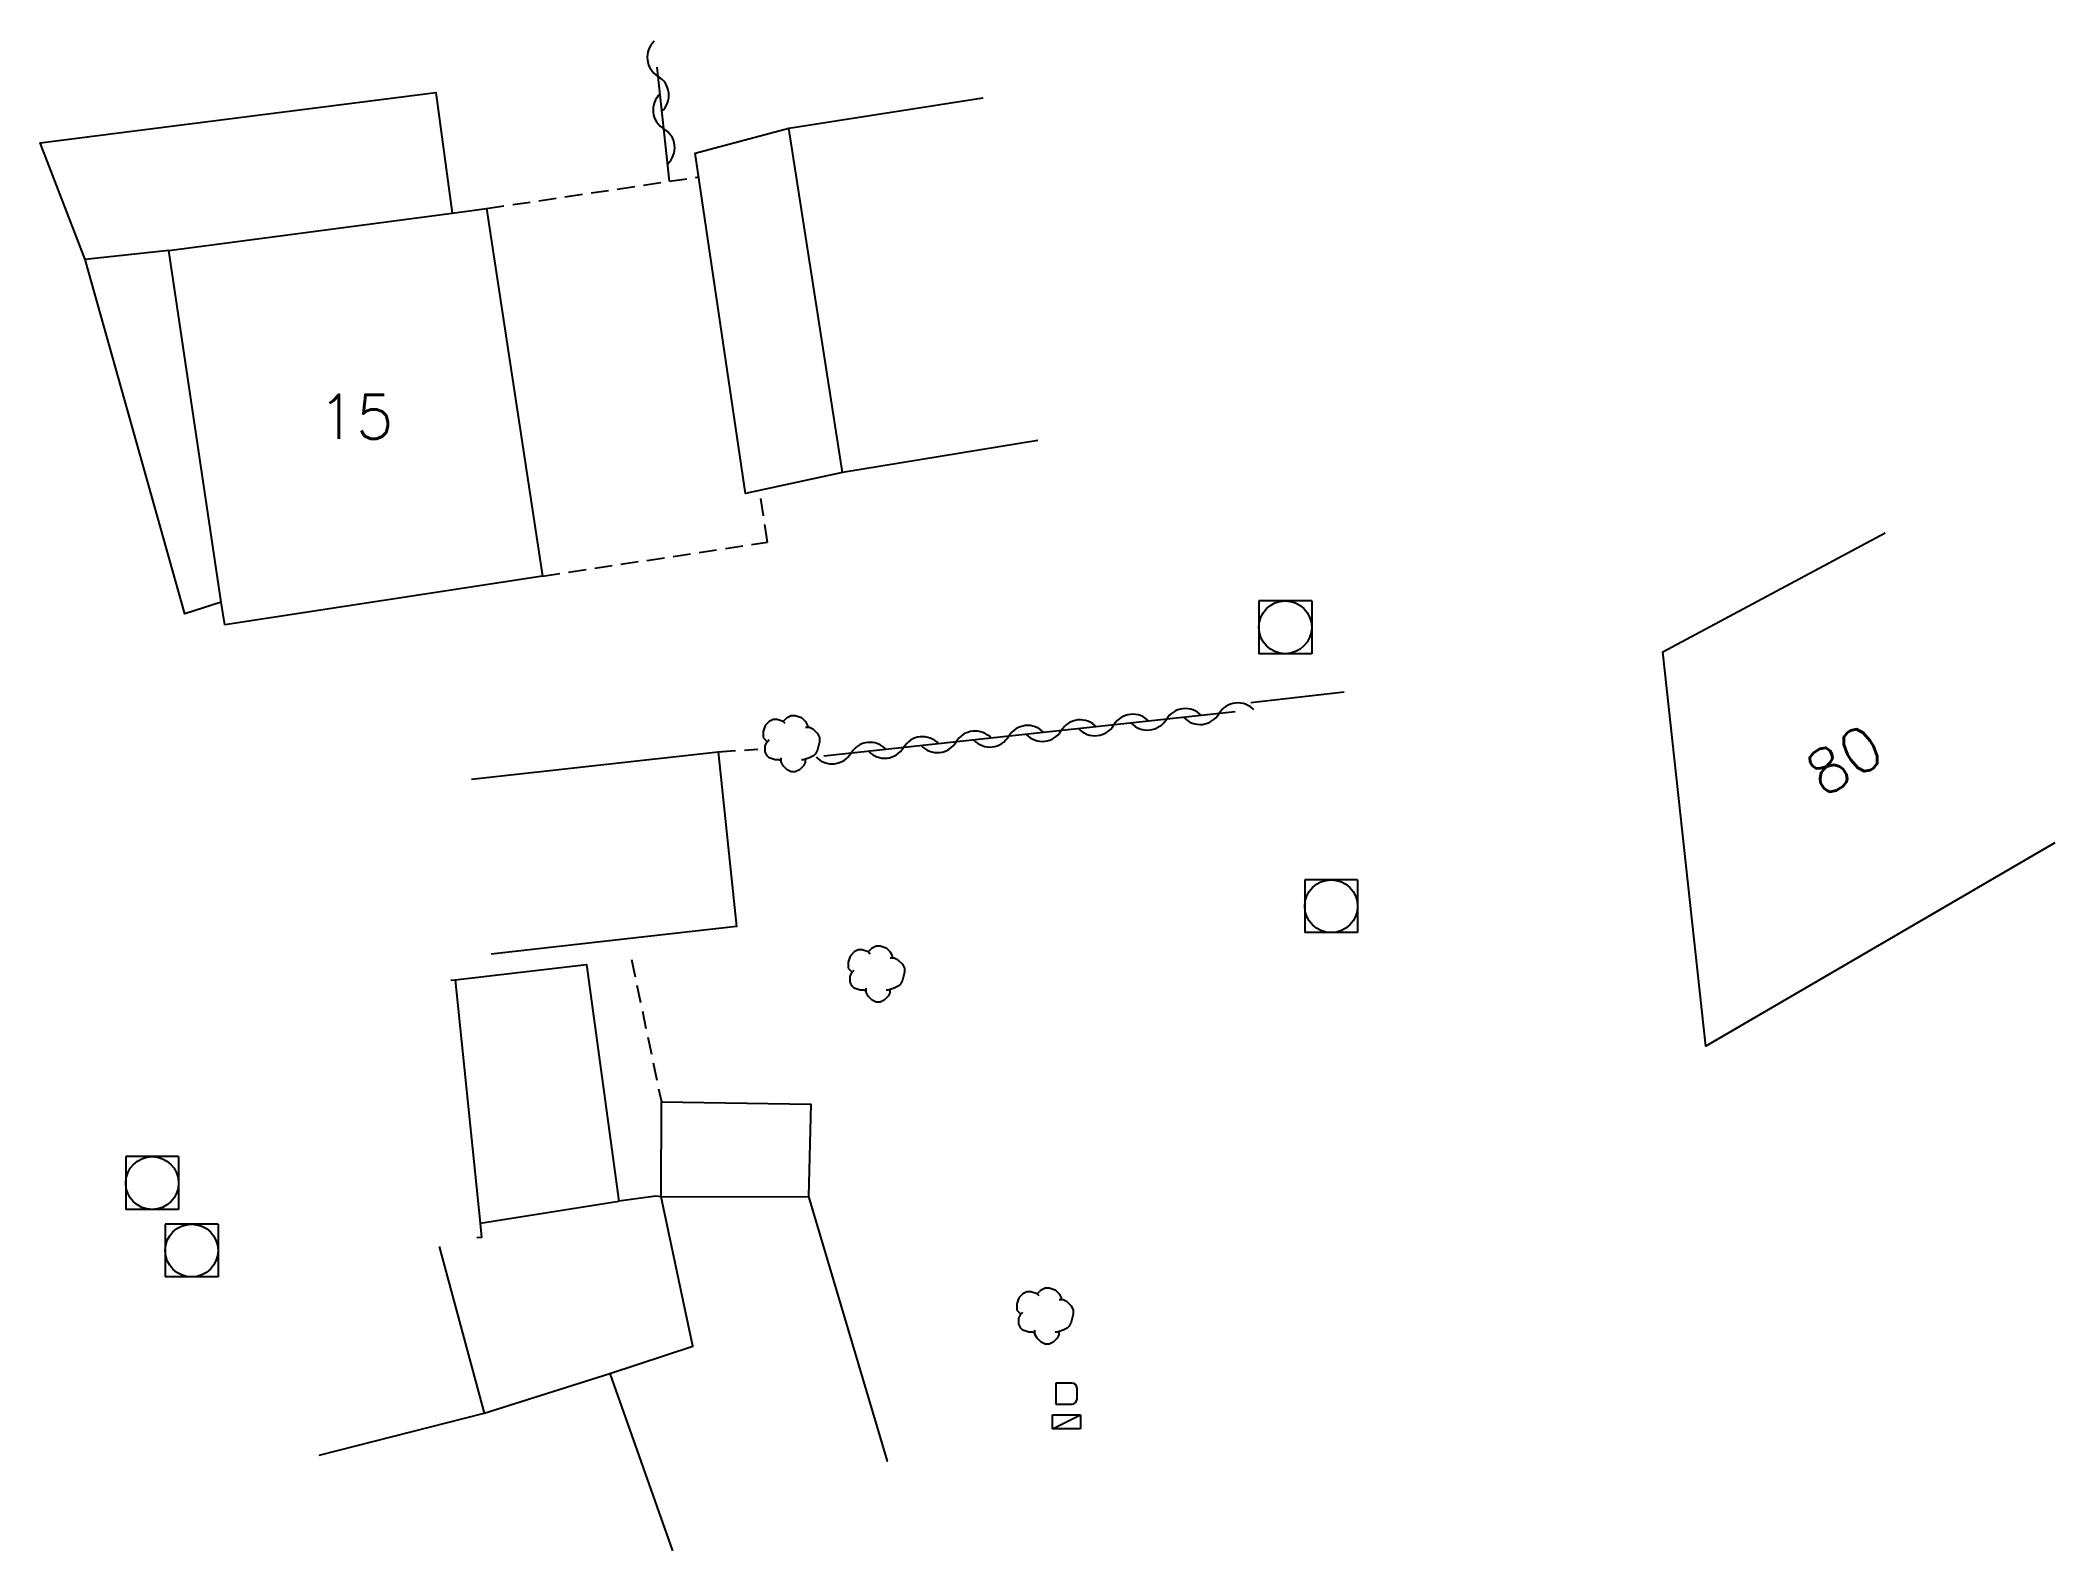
# Model space of a CAD drawing. Header units: millimetres. Extents: x 155999 to 157000, y 121000 to 121826.
# Drawn here: x 156858.7 to 156915.9, y 121588.7 to 121631.6 of the extents above; entities that cross this region are included whole.
import ezdxf
from ezdxf.enums import TextEntityAlignment as Align

# ---------------------------------------------------------------- set-up
doc = ezdxf.new("R2010")
doc.units = ezdxf.units.MM
doc.linetypes.add('DASHED', pattern=[0.75, 0.5, -0.25])
doc.layers.get('0').update_dxf_attribs({"linetype": 'CONTINUOUS'})
for name, color, linetype in [('W0014', 7, 'CONTINUOUS'), ('W0100', 7, 'CONTINUOUS'), ('W0101', 7, 'CONTINUOUS'), ('W0104', 1, 'CONTINUOUS'), ('W0112', 1, 'DASHED'), ('W0300', 7, 'CONTINUOUS'), ('W0310', 3, 'CONTINUOUS'), ('W0420', 7, 'CONTINUOUS'), ('W0438', 7, 'CONTINUOUS'), ('W0991', 7, 'CONTINUOUS'), ('W1102', 7, 'CONTINUOUS')]:
    doc.layers.add(name, color=color, linetype=linetype)
doc.styles.get("Standard").update_dxf_attribs({"font": 'romans.shx', "width": 0.85})

msp = doc.modelspace()

# ---------------------------------------------------------------- texts
at = {"layer": 'W0991'}
msp.add_text('15', height=1.25, dxfattribs=at).set_placement((156867.706, 121620.907), align=Align.MIDDLE_CENTER)
msp.add_text('80', height=1.25, rotation=31.084, dxfattribs=at).set_placement((156909.352, 121610.073))

# ---------------------------------------------------------------- blocks, each defined once
blk = doc.blocks.new('T420')
for p, q in [((0.75, 0.75), (-0.75, 0.75)), ((-0.75, 0.75), (-0.75, -0.75)), ((0.75, 0.75), (0.75, -0.75)), ((0.75, -0.75), (-0.75, -0.75))]:
    blk.add_line(p, q)
blk.add_ellipse((0, 0), major_axis=(-0.53, 0.53), ratio=1, start_param=3.926991, end_param=10.210176)
blk = doc.blocks.new('T300')
for p, q in [((-0.686, 0.629), (-0.8, 0.514)), ((-0.571, 0.686), (-0.686, 0.629)), ((-0.457, 0.686), (-0.571, 0.686)), ((-0.286, 0.629), (-0.457, 0.686)), ((-0.286, 0.629), (-0.171, 0.743)), ((-0.229, 0.571), (-0.286, 0.629)), ((-0.171, 0.743), (-0.057, 0.8)), ((-0.057, 0.8), (0.057, 0.8)), ((0.057, 0.8), (0.229, 0.743)), ((0.229, 0.743), (0.343, 0.629)), ((0.343, 0.629), (0.4, 0.514)), ((-0.8, 0.514), (-0.857, 0.343)), ((-0.857, 0.343), (-0.857, 0.171)), ((-0.857, 0.171), (-0.743, 0.057)), ((-0.8, -0.057), (-0.743, 0.057)), ((-0.743, 0.057), (-0.686, 0.114)), ((0.457, 0.457), (0.343, 0.457)), ((0.4, 0.514), (0.4, 0.457)), ((0.571, 0.4), (0.457, 0.457)), ((0.571, 0.4), (0.686, 0.286)), ((0.686, 0.286), (0.743, 0.171)), ((0.743, 0.057), (0.686, -0.171)), ((0.743, 0.171), (0.743, 0.057)), ((-0.8, -0.171), (-0.8, -0.057)), ((-0.8, -0.229), (-0.8, -0.171)), ((-0.743, -0.343), (-0.8, -0.229)), ((-0.686, -0.4), (-0.743, -0.343)), ((-0.514, -0.457), (-0.686, -0.4)), ((-0.4, -0.457), (-0.514, -0.457)), ((-0.4, -0.457), (-0.343, -0.457)), ((-0.343, -0.457), (-0.343, -0.4)), ((-0.343, -0.514), (-0.343, -0.457)), ((-0.286, -0.629), (-0.343, -0.514)), ((0.286, -0.457), (0.229, -0.457)), ((0.457, -0.4), (0.286, -0.457)), ((0.343, -0.514), (0.286, -0.629)), ((0.343, -0.514), (0.343, -0.457)), ((0.571, -0.343), (0.457, -0.4)), ((0.629, -0.286), (0.571, -0.343)), ((0.686, -0.171), (0.629, -0.286)), ((-0.171, -0.743), (-0.286, -0.629)), ((-0.057, -0.8), (-0.171, -0.743)), ((0.057, -0.8), (-0.057, -0.8)), ((0.171, -0.743), (0.057, -0.8)), ((0.229, -0.686), (0.171, -0.743)), ((0.286, -0.629), (0.229, -0.686))]:
    blk.add_line(p, q)
blk = doc.blocks.new('T438')
for p, q in [((0.15, 1.1), (-0.3, 1.1)), ((-0.3, 1.1), (-0.3, 0.5)), ((0.3, 0.65), (0.3, 0.95)), ((-0.4, 0.2), (0.4, 0.2)), ((-0.4, -0.2), (-0.4, 0.2)), ((-0.3, 0.5), (0.15, 0.5)), ((0.4, 0.2), (0.4, -0.2))]:
    blk.add_line(p, q)
at = {"flags": 128}
for points in [[(-0.4, -0.2), (0.4, 0.2)], [(0.4, -0.2), (-0.4, -0.2)]]:
    blk.add_lwpolyline(points, dxfattribs=at)
for centre, major_axis, start_param, end_param in [((0.15, 0.95), (0.106, -0.106), 0.785398, 2.356194), ((0.15, 0.65), (0.106, 0.106), 3.926991, 5.497787)]:
    blk.add_ellipse(centre, major_axis=major_axis, ratio=1, start_param=start_param, end_param=end_param)
blk = doc.blocks.new('t310o')
at = {"color": 0, "linetype": 'Continuous'}
for centre, start, end in [((-0.5, 0.375), 216.8699, 323.1304), ((0.5, -0.375), 36.8699, 143.1303)]:
    blk.add_arc(centre, 0.625, start, end, dxfattribs=at)

# ---------------------------------------------------------------- linework, layer by layer
at = {"layer": 'W0014'}
msp.add_lwpolyline([(156893.108, 121612.793), (156895.756, 121613.098)], dxfattribs=at)
at = {"layer": 'W0100', "flags": 128}
msp.add_lwpolyline([(156915.919, 121608.812), (156906.015, 121603.034), (156904.799, 121614.232), (156911.108, 121617.61)], dxfattribs=at)
at = {"layer": 'W0101'}
for points in [[(156887.058, 121620.235), (156881.519, 121619.324), (156879.995, 121629.098), (156885.5, 121629.963), (156885.5, 121629.963)], [(156870.991, 121610.614), (156877.985, 121611.394), (156878.51, 121606.437), (156871.545, 121605.645)], [(156870.402, 121604.907), (156870.523, 121604.919), (156871.233, 121598.01), (156871.274, 121597.605), (156871.14, 121597.593)], [(156870.072, 121597.353), (156871.344, 121592.617)], [(156871.344, 121592.617), (156874.913, 121593.747), (156876.688, 121588.714)]]:
    msp.add_lwpolyline(points, dxfattribs=at)
msp.add_lwpolyline([(156863.983, 121614.997), (156863.886, 121615.647), (156862.395, 121625.627), (156870.436, 121626.688), (156871.414, 121626.817), (156873.001, 121616.379)], close=True, dxfattribs=at)
at = {"layer": 'W0104'}
for points in [[(156860.021, 121625.368), (156858.749, 121628.682), (156869.975, 121630.107), (156870.436, 121626.688)], [(156881.519, 121619.324), (156878.761, 121618.724), (156877.337, 121628.385), (156879.995, 121629.098)], [(156862.395, 121625.627), (156860.021, 121625.368)], [(156863.886, 121615.647), (156862.854, 121615.309), (156860.021, 121625.368)], [(156870.523, 121604.919), (156874.249, 121605.358), (156875.166, 121598.634)], [(156876.365, 121598.76), (156876.375, 121601.453), (156880.617, 121601.395), (156880.551, 121598.773)], [(156874.913, 121593.747), (156877.267, 121594.52), (156876.365, 121598.76)], [(156876.365, 121598.76), (156876.222, 121598.775), (156875.166, 121598.634)], [(156876.365, 121598.76), (156880.551, 121598.773)], [(156876.365, 121598.76), (156876.365, 121598.76)], [(156880.551, 121598.773), (156882.781, 121591.255), (156882.781, 121591.255)], [(156871.233, 121598.01), (156875.166, 121598.634)]]:
    msp.add_lwpolyline(points, dxfattribs=at)
at = {"layer": 'W0112'}
for points in [[(156871.414, 121626.817), (156877.436, 121627.713)], [(156879.383, 121617.349), (156879.17, 121618.794)], [(156873.001, 121616.379), (156879.383, 121617.349)], [(156877.985, 121611.394), (156879.111, 121611.469)], [(156875.528, 121605.5), (156876.375, 121601.453)]]:
    msp.add_lwpolyline(points, dxfattribs=at)
at = {"layer": 'W0310'}
for points in [[(156876.61, 121627.59), (156876.253, 121630.833)], [(156892.661, 121612.526), (156880.989, 121611.274)]]:
    msp.add_lwpolyline(points, dxfattribs=at)
at = {"layer": 'W1102'}
msp.add_lwpolyline([(156866.664, 121591.426), (156871.344, 121592.617)], dxfattribs=at)

# ---------------------------------------------------------------- block references
at = {"layer": 'W0300'}
for p in [(156880.12, 121611.625), (156882.529, 121605.083), (156887.322, 121595.376)]:
    msp.add_blockref('T300', p, dxfattribs=at)
at = {"layer": 'W0310'}
for p, rotation in [((156876.282, 121630.572), 96.27680474185682), ((156876.446, 121629.081), 96.27680474185682), ((156889.216, 121612.156), 186.1224364918712), ((156890.707, 121612.316), 186.1224364918712), ((156892.199, 121612.476), 186.1224364918712), ((156883.25, 121611.517), 186.1224364918712), ((156884.742, 121611.677), 186.1224364918712), ((156886.233, 121611.836), 186.1224364918712), ((156887.724, 121611.996), 186.1224364918712), ((156881.759, 121611.357), 186.1224364918712)]:
    msp.add_blockref('t310o', p, dxfattribs=dict(at, rotation=rotation))
at = {"layer": 'W0420'}
for p in [(156894.082, 121614.929), (156895.385, 121607.011), (156861.923, 121599.153), (156863.045, 121597.236)]:
    msp.add_blockref('T420', p, dxfattribs=at)
at = {"layer": 'W0438'}
msp.add_blockref('T438', (156887.872, 121592.375), dxfattribs=at)

msp.set_redraw_order([(e.dxf.handle, doc.entitydb.next_handle()) for e in msp.query("TEXT MTEXT ATTDEF DIMENSION ARC_DIMENSION")])  # texts and dimensions are drawn at this point

doc.saveas('drawing.dxf')
